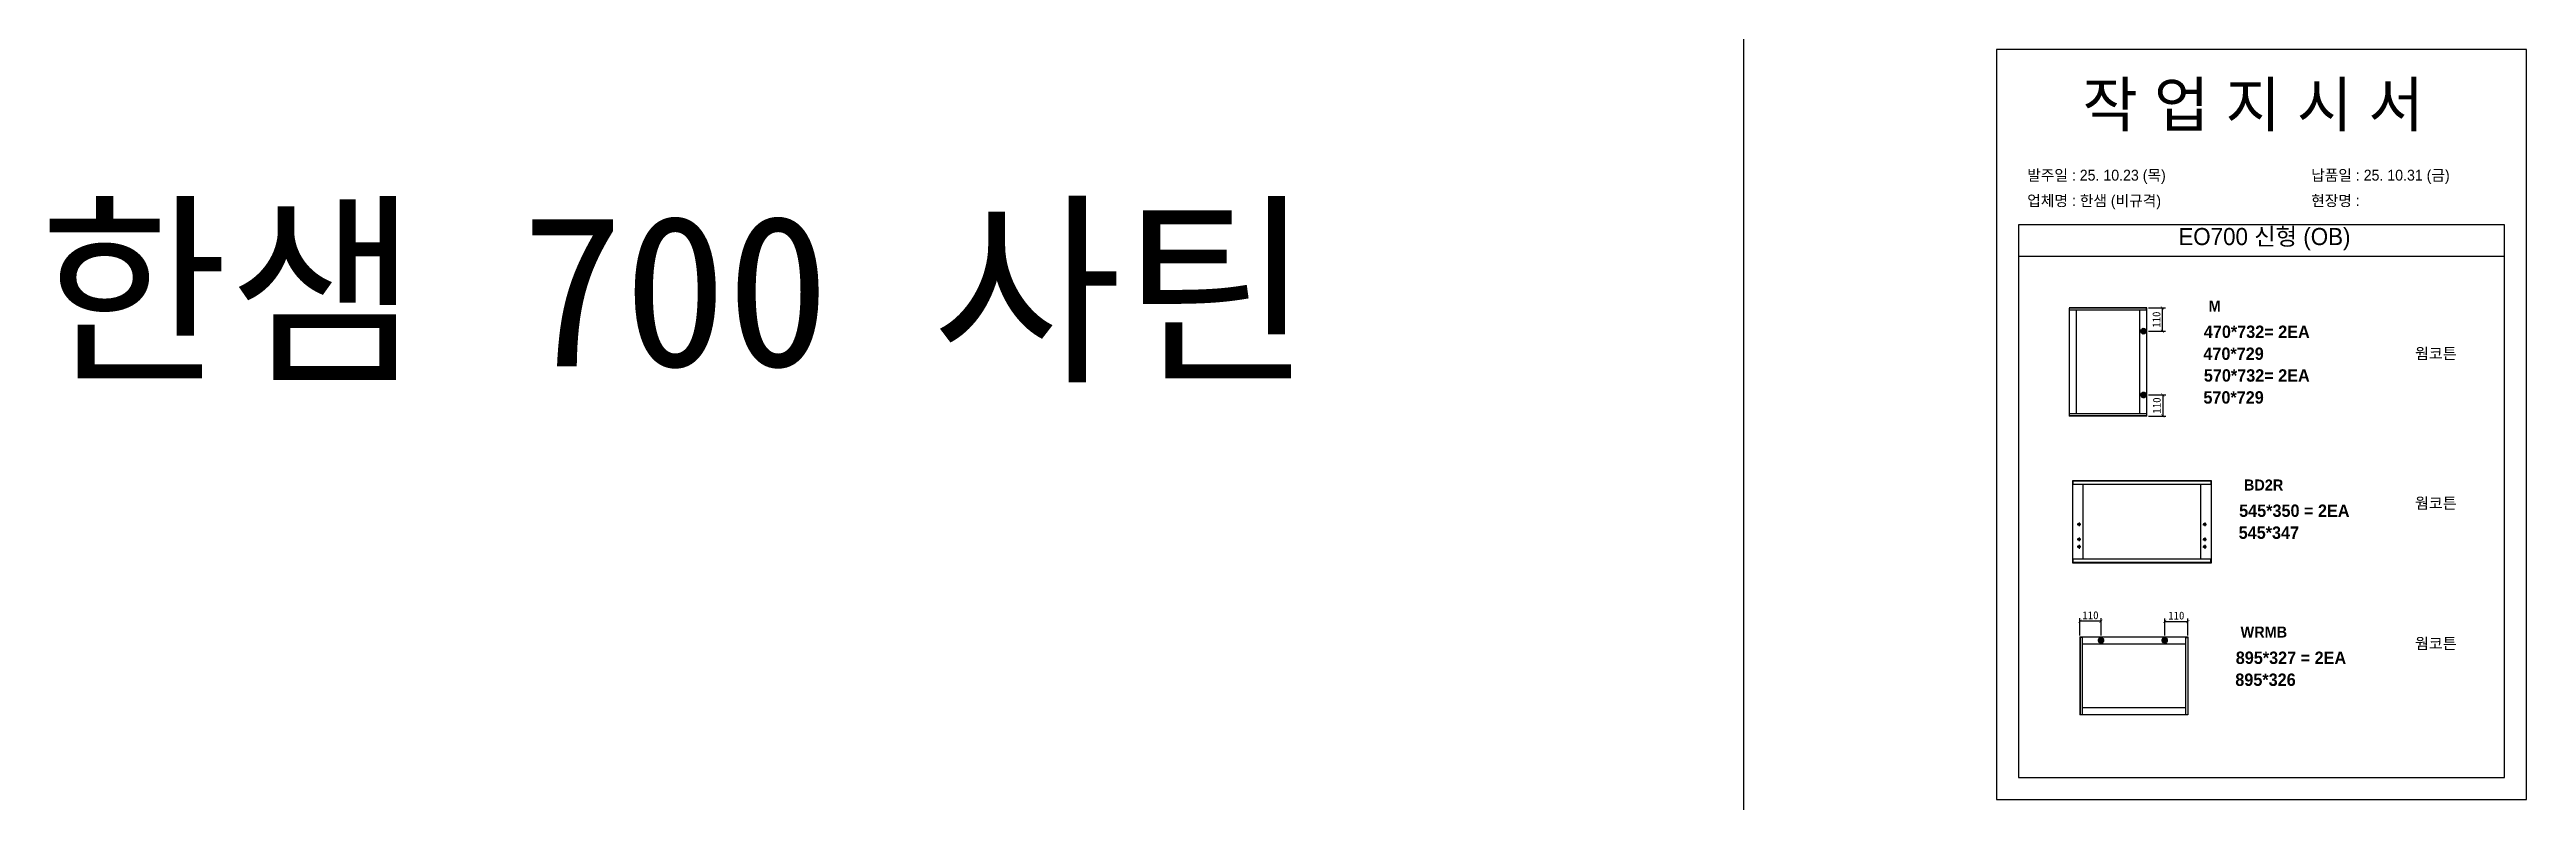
# Model space of a CAD drawing. Header units: millimetres. Extents: x -44117 to 256353, y -2095463 to 65325.
# Drawn here: x 104930 to 112781, y -407763 to -405387 of the extents above; entities that cross this region are included whole.
import ezdxf

# ---------------------------------------------------------------- set-up
doc = ezdxf.new("R2010")
doc.units = ezdxf.units.MM
doc.header["$LTSCALE"] = 10
doc.layers.add('Layer1', color=7, linetype='Continuous', lineweight=70)
doc.styles.add('MtX_Gulim', font='')
doc.styles.get('MtX_Gulim').set_extended_font_data('Gulim', bold=True)
doc.dimstyles.new('ISO-25', dxfattribs={"dimtxt": 2.5, "dimasz": 2.5, "dimexe": 1, "dimexo": 1, "dimtad": 1, "dimtxsty": 'Standard', "dimblk": 'ARCHTICK', "dimcen": 2.5, "dimadec": 0, "dimazin": 0, "dimtfac": 1, "dimtmove": 0, "dimatfit": 3, "dimfxl": 0, "dimarcsym": 0})

msp = doc.modelspace()

# ---------------------------------------------------------------- texts
at = {"linetype": 'Continuous', "style": 'MtX_Gulim'}
for s, height, p in [('M', 35.04934, (111773.28939, -406217.60794)), ('470*732= 2EA', 39.2712622, (111758.11792, -406301.12229)), ('웜코튼', 35.049344, (112427.52909, -406368.16038)), ('570*732= 2EA', 39.2712622, (111758.11792, -406439.55642)), ('BD2R', 35.049344, (111885.10157, -406784.60349)), ('545*350 = 2EA', 39.2712622, (111869.93011, -406868.11784)), ('웜코튼', 35.049344, (112427.52909, -406842.03106)), ('WRMB', 35.049344, (111874.4528, -407250.48758)), ('895*327 = 2EA', 39.2712622, (111859.28133, -407334.00193)), ('웜코튼', 35.049344, (112427.52909, -407286.61759))]:
    msp.add_text(s, height=height, dxfattribs=at).set_placement(p)
at = {"color": 242, "linetype": 'Continuous', "true_color": 0xcd2027, "style": 'MtX_Gulim'}
for s, p in [('470*729', (111756.656, -406370.72206)), ('570*729', (111756.656, -406509.15619)), ('545*347', (111868.46818, -406937.71761)), ('895*326', (111857.8194, -407403.6017))]:
    msp.add_text(s, height=39.271262, dxfattribs=at).set_placement(p)
at = {"attachment_point": 1}
for s, width, gutter_width, heights, insert, char_height in [('{\\fGulim|b0|i0|c129|p50;작 업 지 시 서}', 3307.3198183, 12.5, [-155.84554], (111373.52131, -405491.49863), 140), ('\\pt11;{\\fGulim|b0|i0|c129|p50;발주일 : 25. 10.23 (목)}', 3307.3198183, 12.5, [26.51754], (111198.31196, -405768.21905), 34.3), ('{\\fGulim|b0|i0|c129|p50;납품일 : 25. 10.31 (금)}', 3307.3198183, 12.5, [35.09023], (112098.28994, -405768.21905), 34.3), ('{\\f굴림|b0|i0|c129|p50;한샘} 700 {\\f굴림|b0|i0|c129|p50;사틴}', 5072.1082947, 2395.6482, [-533.35869], (104895.62473, -405911.68533), 479.1296392), ('{\\fGulim|b0|i0|c129|p50;업체명 : 한샘 (비규격)}', 3307.3198183, 12.5, [36.11279], (111198.31196, -405848.87522), 34.3), ('{\\fGulim|b0|i0|c129|p50;현장명 : }', 3307.3198183, 12.5, [-38.2735], (112098.28994, -405848.87522), 34.3), ('{\\fGulim|b0|i0|c129|p50;EO700 신형 (OB) }', 5224.9748335, 19.74777, [57.05176], (111677.26338, -405952.64018), 54.1878762)]:
    msp.add_mtext_dynamic_manual_height_columns(s, width=width, gutter_width=gutter_width, heights=heights, dxfattribs=dict(at, insert=insert, char_height=char_height))

# ---------------------------------------------------------------- blocks, each defined once
blk = doc.blocks.new('_ArchTick')
at = {"color": 0, "linetype": 'ByBlock', "const_width": 0.15}
blk.add_lwpolyline([(-0.5, -0.5), (0.5, 0.5)], dxfattribs=at)
blk = doc.blocks.new('*D3654')
at = {"color": 0, "lineweight": -2}
for p, q in [((111582.2, -406206.2), (111636.8, -406206.2)), ((111626.8, -406279.8), (111626.8, -406206.2)), ((111582.2, -406279.8), (111636.8, -406279.8))]:
    blk.add_line(p, q, dxfattribs=at)
at = {"layer": 'Defpoints', "color": 0}
for p in [(111567.2, -406206.2), (111626.8, -406206.2), (111567.2, -406279.8)]:
    blk.add_point(p, dxfattribs=at)
at = {"color": 0, "lineweight": -2, "xscale": 10, "yscale": 10, "zscale": 10}
for p, rotation in [((111626.8, -406206.2), 90), ((111626.8, -406279.8), 270)]:
    blk.add_blockref('_ArchTick', p, dxfattribs=dict(at, rotation=rotation))
at = {"color": 0, "insert": (111608.1, -406243), "char_height": 25, "attachment_point": 5, "rotation": 90}
blk.add_mtext('110', dxfattribs=at)
blk = doc.blocks.new('*D3655')
at = {"color": 0, "lineweight": -2}
for p, q in [((111582.2, -406481.7), (111637.8, -406481.7)), ((111627.8, -406481.7), (111627.8, -406548.6)), ((111582.2, -406548.6), (111637.8, -406548.6))]:
    blk.add_line(p, q, dxfattribs=at)
at = {"layer": 'Defpoints', "color": 0}
for p in [(111567.2, -406481.7), (111567.2, -406548.6), (111627.8, -406548.6)]:
    blk.add_point(p, dxfattribs=at)
at = {"color": 0, "lineweight": -2, "xscale": 10, "yscale": 10, "zscale": 10}
for p, rotation in [((111627.8, -406481.7), 90), ((111627.8, -406548.6), 270)]:
    blk.add_blockref('_ArchTick', p, dxfattribs=dict(at, rotation=rotation))
at = {"color": 0, "insert": (111609, -406515.1), "char_height": 25, "attachment_point": 5, "rotation": 90}
blk.add_mtext('110', dxfattribs=at)
blk = doc.blocks.new('*D3656')
at = {"color": 0, "lineweight": -2}
for p, q in [((111634.1, -407244.2), (111634.1, -407189.6)), ((111634.1, -407199.6), (111707.7, -407199.6)), ((111707.7, -407244.2), (111707.7, -407189.6))]:
    blk.add_line(p, q, dxfattribs=at)
at = {"layer": 'Defpoints', "color": 0}
for p in [(111707.7, -407199.6), (111634.1, -407259.2), (111707.7, -407259.2)]:
    blk.add_point(p, dxfattribs=at)
at = {"color": 0, "lineweight": -2, "xscale": 10, "yscale": 10, "zscale": 10, "rotation": 180}
blk.add_blockref('_ArchTick', (111634.1, -407199.6), dxfattribs=at)
at = {"color": 0, "lineweight": -2, "xscale": 10, "yscale": 10, "zscale": 10}
blk.add_blockref('_ArchTick', (111707.7, -407199.6), dxfattribs=at)
at = {"color": 0, "insert": (111670.9, -407180.9), "char_height": 25, "attachment_point": 5}
blk.add_mtext('110', dxfattribs=at)
blk = doc.blocks.new('*D3657')
at = {"color": 0, "lineweight": -2}
for p, q in [((111365.3, -407244.2), (111365.3, -407188.7)), ((111432.2, -407198.7), (111365.3, -407198.7)), ((111432.2, -407244.2), (111432.2, -407188.7))]:
    blk.add_line(p, q, dxfattribs=at)
at = {"layer": 'Defpoints', "color": 0}
for p in [(111365.3, -407198.7), (111365.3, -407259.2), (111432.2, -407259.2)]:
    blk.add_point(p, dxfattribs=at)
at = {"color": 0, "lineweight": -2, "xscale": 10, "yscale": 10, "zscale": 10, "rotation": 180}
blk.add_blockref('_ArchTick', (111365.3, -407198.7), dxfattribs=at)
at = {"color": 0, "lineweight": -2, "xscale": 10, "yscale": 10, "zscale": 10}
blk.add_blockref('_ArchTick', (111432.2, -407198.7), dxfattribs=at)
at = {"color": 0, "insert": (111398.8, -407179.9), "char_height": 25, "attachment_point": 5}
blk.add_mtext('110', dxfattribs=at)

# ---------------------------------------------------------------- dimensions: what is measured, and where the dimension line sits
for base, p1, p2, picture, middle in [((111626.84148, -406206.17579), (111567.22771, -406279.79227), (111567.22771, -406206.17579), '*D3654', (111608.09148, -406242.98403)), ((111627.79496, -406548.55461), (111567.22771, -406481.67023), (111567.22771, -406548.55461), '*D3655', (111609.04496, -406515.11242))]:
    dim = msp.add_linear_dim(base=base, p1=p1, p2=p2, angle=90, text='110', dimstyle='ISO-25', override={"dimscale": 10, "dimasz": 1, "dimexo": 1.5, "dimtxsty": 'Standard'})
    dim.commit()
    dim.dimension.update_dxf_attribs({"geometry": picture, "text_midpoint": middle})
for base, p1, p2, picture, middle in [((111365.31336, -407198.67339), (111432.19774, -407259.24064), (111365.31336, -407259.24064), '*D3657', (111398.75555, -407179.92339)), ((111707.69218, -407199.62687), (111634.0757, -407259.24064), (111707.69218, -407259.24064), '*D3656', (111670.88394, -407180.87687))]:
    dim = msp.add_linear_dim(base=base, p1=p1, p2=p2, text='110', dimstyle='ISO-25', override={"dimscale": 10, "dimasz": 1, "dimexo": 1.5, "dimtxsty": 'Standard'})
    dim.commit()
    dim.dimension.update_dxf_attribs({"geometry": picture, "text_midpoint": middle})

# ---------------------------------------------------------------- linework, layer by layer
for p, q in [((112710.71471, -405942.50584), (111170.71471, -405942.50584)), ((112710.71471, -406042.50584), (111170.71471, -406042.50584)), ((111331.36505, -406206.42175), (111331.36505, -406548.30864)), ((111577.86569, -406206.86448), (111331.36505, -406206.86448)), ((111577.86569, -406213.55464), (111331.36505, -406213.55464)), ((111577.61973, -406206.17579), (111331.61101, -406206.17579)), ((111353.25565, -406213.06272), (111353.25565, -406541.17575)), ((111555.72913, -406541.17575), (111555.72913, -406213.55464)), ((111576.63588, -406213.55464), (111576.63588, -406206.17579)), ((111577.86569, -406548.30864), (111577.86569, -406206.42175)), ((111577.86569, -406541.17575), (111331.36505, -406541.17575)), ((111577.86569, -406547.86591), (111331.36505, -406547.86591)), ((111577.61973, -406548.55461), (111331.61101, -406548.55461)), ((111332.59486, -406548.55461), (111332.59486, -406541.17575)), ((111576.63588, -406541.17575), (111576.63588, -406548.55461)), ((111341.35361, -406754.43371), (111341.35361, -407012.87578)), ((111781.96401, -406755.10018), (111341.35361, -406755.10018)), ((111781.96401, -406765.17127), (111341.35361, -406765.17127)), ((111781.59375, -406754.06345), (111341.72387, -406754.06345)), ((111343.20491, -406754.06345), (111343.20491, -406765.17127)), ((111374.67708, -406765.17127), (111374.67708, -407002.13821)), ((111748.64053, -407002.13821), (111748.64053, -406765.17127)), ((111780.1127, -406754.06345), (111780.1127, -406765.17127)), ((111781.96401, -407012.87578), (111781.96401, -406754.43371)), ((111368.56778, -406891.80048), (111356.34917, -406891.80048)), ((111362.45848, -406885.69117), (111362.45848, -406897.90978)), ((111754.74984, -406891.80048), (111766.96844, -406891.80048)), ((111760.85914, -406885.69117), (111760.85914, -406897.90978)), ((111368.56778, -406939.19387), (111356.34917, -406939.19387)), ((111368.56778, -406962.89056), (111356.34917, -406962.89056)), ((111362.45848, -406933.08456), (111362.45848, -406945.30317)), ((111362.45848, -406956.78126), (111362.45848, -406968.99986)), ((111754.74984, -406939.19387), (111766.96844, -406939.19387)), ((111754.74984, -406962.89056), (111766.96844, -406962.89056)), ((111760.85914, -406933.08456), (111760.85914, -406945.30317)), ((111760.85914, -406956.78126), (111760.85914, -406968.99986)), ((111781.96401, -407002.13821), (111341.35361, -407002.13821)), ((111781.96401, -407012.20931), (111341.35361, -407012.20931)), ((111341.72387, -407013.24604), (111781.59375, -407013.24604)), ((111343.20491, -407002.13821), (111343.20491, -407013.24604)), ((111780.1127, -407013.24604), (111780.1127, -407002.13821)), ((111365.31336, -407248.84862), (111365.31336, -407494.85734)), ((111372.69221, -407249.83247), (111365.31336, -407249.83247)), ((111365.55933, -407248.60266), (111707.44622, -407248.60266)), ((111366.00205, -407248.60266), (111366.00205, -407495.1033)), ((111372.69221, -407248.60266), (111372.69221, -407495.1033)), ((111372.69221, -407270.73922), (111700.31332, -407270.73922)), ((111700.31332, -407248.60266), (111700.31332, -407495.1033)), ((111700.31332, -407249.83247), (111707.69218, -407249.83247)), ((111707.00348, -407248.60266), (111707.00348, -407495.1033)), ((111707.69218, -407248.84862), (111707.69218, -407494.85734)), ((111365.31336, -407493.87349), (111372.69221, -407493.87349)), ((111707.44622, -407495.1033), (111365.55933, -407495.1033)), ((111700.80525, -407473.2127), (111372.69221, -407473.2127))]:
    msp.add_line(p, q)
at = {"color": 1}
for p in [(110300.49669, 21924.9366), (110300.49669, 14161.07811), (110300.49669, 18584.38997), (110300.49669, 10820.53148), (110300.49669, 18627.87121), (110300.49669, 10864.01272), (110300.49669, 15287.32457), (110300.49669, 7523.46608), (110300.49669, 3746.75115), (110300.49669, 21924.9366), (110300.49669, 14161.07811), (110300.49669, 18584.38997), (110300.49669, 10820.53148), (110300.49669, 18627.87121), (110300.49669, 10864.01272), (110300.49669, 15287.32457), (110300.49669, 7523.46608), (110300.49669, 3746.75115), (110300.49669, 21924.9366), (110300.49669, 14161.07811), (110300.49669, 18584.38997), (110300.49669, 10820.53148), (110300.49669, 18627.87121), (110300.49669, 10864.01272), (110300.49669, 15287.32457), (110300.49669, 7523.46608), (110300.49669, 3746.75115), (110300.49669, 21924.9366), (110300.49669, 14161.07811), (110300.49669, 18584.38997), (110300.49669, 10820.53148), (110300.49669, 18627.87121), (110300.49669, 10864.01272), (110300.49669, 15287.32457), (110300.49669, 7523.46608), (110300.49669, 3746.75115), (110300.49669, 21924.9366), (110300.49669, 14161.07811), (110300.49669, 18584.38997), (110300.49669, 10820.53148), (110300.49669, 18627.87121), (110300.49669, 10864.01272), (110300.49669, 15287.32457), (110300.49669, 7523.46608), (110300.49669, 3746.75115), (110300.49669, 21924.9366), (110300.49669, 14161.07811), (110300.49669, 18584.38997), (110300.49669, 10820.53148), (110300.49669, 18627.87121), (110300.49669, 10864.01272), (110300.49669, 15287.32457), (110300.49669, 7523.46608), (110300.49669, 3746.75115), (110300.49669, 21924.9366), (110300.49669, 14161.07811), (110300.49669, 18584.38997), (110300.49669, 10820.53148), (110300.49669, 18627.87121), (110300.49669, 10864.01272), (110300.49669, 15287.32457), (110300.49669, 7523.46608), (110300.49669, 3746.75115), (110300.49669, 21924.9366), (110300.49669, 14161.07811), (110300.49669, 18584.38997), (110300.49669, 10820.53148), (110300.49669, 18627.87121), (110300.49669, 10864.01272), (110300.49669, 15287.32457), (110300.49669, 7523.46608), (110300.49669, 3746.75115), (110300.49669, 21924.9366), (110300.49669, 14161.07811), (110300.49669, 18584.38997), (110300.49669, 10820.53148), (110300.49669, 18627.87121), (110300.49669, 10864.01272), (110300.49669, 15287.32457), (110300.49669, 7523.46608), (110300.49669, 3746.75115), (110300.49669, 21924.9366), (110300.49669, 14161.07811), (110300.49669, 18584.38997), (110300.49669, 10820.53148), (110300.49669, 18627.87121), (110300.49669, 10864.01272), (110300.49669, 15287.32457), (110300.49669, 7523.46608), (110300.49669, 3746.75115), (110300.49669, 12702.87182), (110300.49669, 4939.01333), (110300.49669, 9362.32519), (110300.49669, 1598.4667), (110300.49669, 9405.80642), (110300.49669, 1641.94794), (110300.49669, 6065.25979), (110300.49669, -1698.5987), (110300.49669, -5475.31363), (110300.49669, 12702.87182), (110300.49669, 4939.01333), (110300.49669, 9362.32519), (110300.49669, 1598.4667), (110300.49669, 9405.80642), (110300.49669, 1641.94794), (110300.49669, 6065.25979), (110300.49669, -1698.5987), (110300.49669, -5475.31363), (110300.49669, 12702.87182), (110300.49669, 4939.01333), (110300.49669, 9362.32519), (110300.49669, 1598.4667), (110300.49669, 9405.80642), (110300.49669, 1641.94794), (110300.49669, 6065.25979), (110300.49669, -1698.5987), (110300.49669, -5475.31363), (110300.49669, 12702.87182), (110300.49669, 4939.01333), (110300.49669, 9362.32519), (110300.49669, 1598.4667), (110300.49669, 9405.80642), (110300.49669, 1641.94794), (110300.49669, 6065.25979), (110300.49669, -1698.5987), (110300.49669, -5475.31363), (110300.49669, 12702.87182), (110300.49669, 4939.01333), (110300.49669, 9362.32519), (110300.49669, 1598.4667), (110300.49669, 9405.80642), (110300.49669, 1641.94794), (110300.49669, 6065.25979), (110300.49669, -1698.5987), (110300.49669, -5475.31363)]:
    msp.add_xline(p, (0, 1), dxfattribs=at)
msp.add_lwpolyline([(111100.71471, -407763.33611), (112780.71471, -407763.33611), (112780.71471, -405387.33611), (111100.71471, -405387.33611)], close=True)
msp.add_lwpolyline([(111170.71471, -405942.50584), (111170.71471, -407693.33611), (112710.71471, -407693.33611), (112710.71471, -405942.50584)])
for centre in [(111362.45848, -406891.80048), (111760.85914, -406891.80048), (111362.45848, -406939.19387), (111362.45848, -406962.89056), (111760.85914, -406939.19387), (111760.85914, -406962.89056)]:
    msp.add_circle(centre, 3.70261)
for centre, radius, start, end in [((111577.61973, -406206.42175), 0.24596, 0, 90), ((111331.61101, -406548.30865), 0.24596, 180, 270), ((111577.61973, -406548.30865), 0.24596, 270, 0), ((111341.72387, -406754.43371), 0.37026, 90, 180), ((111781.59375, -406754.43371), 0.37026, 0, 90), ((111341.72387, -407012.87578), 0.37026, 180, 270), ((111781.59375, -407012.87578), 0.37026, 270, 0), ((111365.55932, -407248.84862), 0.24596, 90, 180), ((111707.44622, -407248.84862), 0.24596, 0, 90), ((111365.55932, -407494.85734), 0.24596, 180, 270)]:
    msp.add_arc(centre, radius, start, end)
at = {"layer": 'Layer1'}
for p, q in [((111567.22771, -406270.72707), (111567.22771, -406288.85747)), ((111567.22771, -406490.73543), (111567.22771, -406472.60503)), ((111423.13254, -407259.24064), (111441.26294, -407259.24064)), ((111643.1409, -407259.24064), (111625.0105, -407259.24064))]:
    msp.add_line(p, q, dxfattribs=at)
for points in [[(111576.29291, -406279.79227), (111558.16251, -406279.79227)], [(111576.29291, -406481.67023), (111558.16251, -406481.67023)], [(111432.19774, -407250.17544), (111432.19774, -407268.30584)], [(111634.0757, -407250.17544), (111634.0757, -407268.30584)]]:
    msp.add_lwpolyline(points, close=True, dxfattribs=at)
for centre in [(111567.22771, -406279.79227), (111567.22771, -406481.67023), (111432.19774, -407259.24064), (111634.0757, -407259.24064)]:
    msp.add_circle(centre, 6.04347, dxfattribs=at)

msp.set_redraw_order([(e.dxf.handle, doc.entitydb.next_handle()) for e in msp.query("TEXT MTEXT ATTDEF DIMENSION ARC_DIMENSION")])  # texts and dimensions are drawn at this point

doc.saveas('drawing.dxf')
